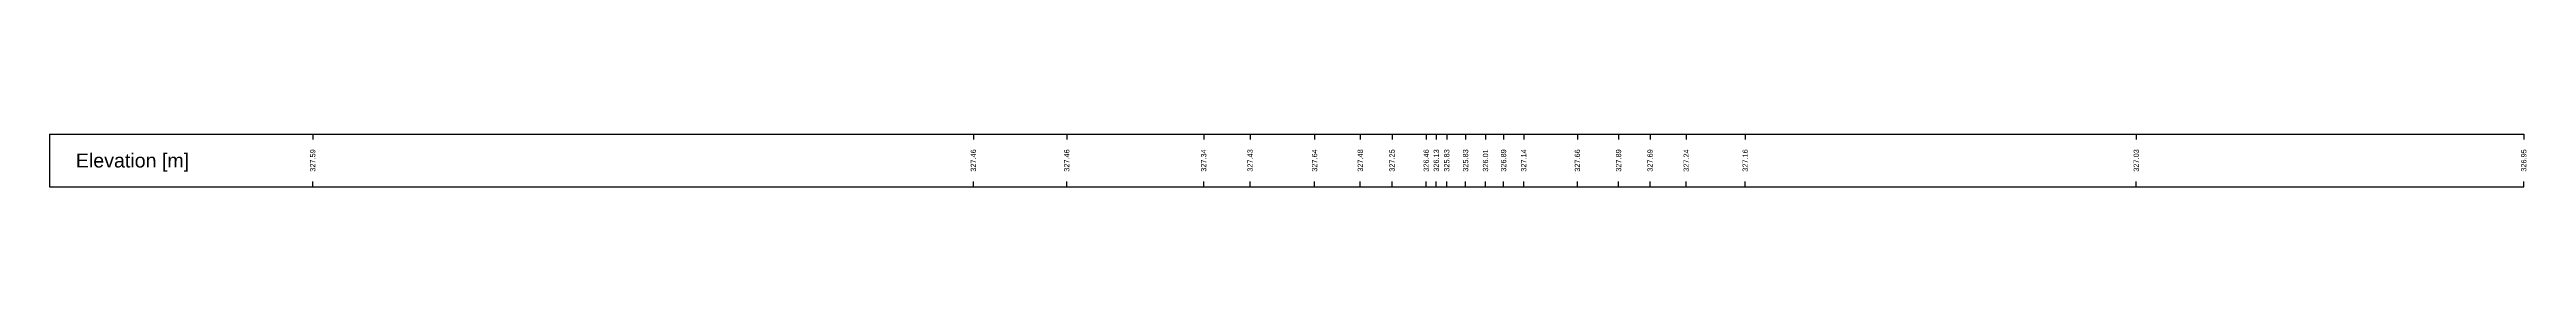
# Model space of a CAD drawing. Header units: millimetres. Extents: x -8 to 79, y -83 to 317.
# Drawn here: x -7.5 to 63.1, y 40.8 to 42.2 of the extents above; entities that cross this region are included whole.
import ezdxf
from ezdxf.enums import TextEntityAlignment as Align

# ---------------------------------------------------------------- set-up
doc = ezdxf.new("R2010")
doc.units = ezdxf.units.MM
doc.styles.get("Standard").update_dxf_attribs({"font": 'arial.ttf'})

msp = doc.modelspace()

# ---------------------------------------------------------------- linework, layer by layer
at = {"layer": 'band'}
for p, q in [((0, 42.25), (0, 42.1)), ((18.826, 42.25), (18.826, 42.1)), ((21.488, 42.25), (21.488, 42.1)), ((25.39, 42.25), (25.39, 42.1)), ((26.713, 42.25), (26.713, 42.1)), ((28.55, 42.25), (28.55, 42.1)), ((29.852, 42.25), (29.852, 42.1)), ((30.757, 42.25), (30.757, 42.1)), ((31.731, 42.25), (31.731, 42.1)), ((32.018, 42.25), (32.018, 42.1)), ((32.317, 42.25), (32.317, 42.1)), ((32.853, 42.25), (32.853, 42.1)), ((33.421, 42.25), (33.421, 42.1)), ((33.936, 42.25), (33.936, 42.1)), ((34.511, 42.25), (34.511, 42.1)), ((36.039, 42.25), (36.039, 42.1)), ((37.213, 42.25), (37.213, 42.1)), ((38.111, 42.25), (38.111, 42.1)), ((39.14, 42.25), (39.14, 42.1)), ((40.821, 42.25), (40.821, 42.1)), ((51.965, 42.25), (51.965, 42.1)), ((63.009, 42.25), (63.009, 42.1)), ((0, 40.75), (0, 40.9)), ((18.826, 40.75), (18.826, 40.9)), ((21.488, 40.75), (21.488, 40.9)), ((25.39, 40.75), (25.39, 40.9)), ((26.713, 40.75), (26.713, 40.9)), ((28.55, 40.75), (28.55, 40.9)), ((29.852, 40.75), (29.852, 40.9)), ((30.757, 40.75), (30.757, 40.9)), ((31.731, 40.75), (31.731, 40.9)), ((32.018, 40.75), (32.018, 40.9)), ((32.317, 40.75), (32.317, 40.9)), ((32.853, 40.75), (32.853, 40.9)), ((33.421, 40.75), (33.421, 40.9)), ((33.936, 40.75), (33.936, 40.9)), ((34.511, 40.75), (34.511, 40.9)), ((36.039, 40.75), (36.039, 40.9)), ((37.213, 40.75), (37.213, 40.9)), ((38.111, 40.75), (38.111, 40.9)), ((39.14, 40.75), (39.14, 40.9)), ((40.821, 40.75), (40.821, 40.9)), ((51.965, 40.75), (51.965, 40.9)), ((63.009, 40.75), (63.009, 40.9))]:
    msp.add_line(p, q, dxfattribs=at)
at = {"layer": 'frame'}
for p, q in [((-7.5, 42.25), (63.009, 42.25)), ((-7.5, 42.25), (-7.5, 40.75)), ((-7.5, 40.75), (63.009, 40.75))]:
    msp.add_line(p, q, dxfattribs=at)

# ---------------------------------------------------------------- texts
msp.add_text('Elevation [m]', height=0.4).set_placement((-6.75, 41.5), align=Align.MIDDLE_LEFT)
for s, p in [('327.59', (0, 41.5)), ('327.46', (18.826, 41.5)), ('327.46', (21.488, 41.5)), ('327.34', (25.39, 41.5)), ('327.43', (26.713, 41.5)), ('327.64', (28.55, 41.5)), ('327.48', (29.852, 41.5)), ('327.25', (30.757, 41.5)), ('326.46', (31.731, 41.5)), ('326.13', (32.018, 41.5)), ('325.83', (32.317, 41.5)), ('325.83', (32.853, 41.5)), ('326.01', (33.421, 41.5)), ('326.89', (33.936, 41.5)), ('327.14', (34.511, 41.5)), ('327.66', (36.039, 41.5)), ('327.89', (37.213, 41.5)), ('327.69', (38.111, 41.5)), ('327.24', (39.14, 41.5)), ('327.16', (40.821, 41.5)), ('327.03', (51.965, 41.5)), ('326.95', (63.009, 41.5))]:
    msp.add_text(s, height=0.15, rotation=90).set_placement(p, align=Align.MIDDLE)

doc.saveas('drawing.dxf')
